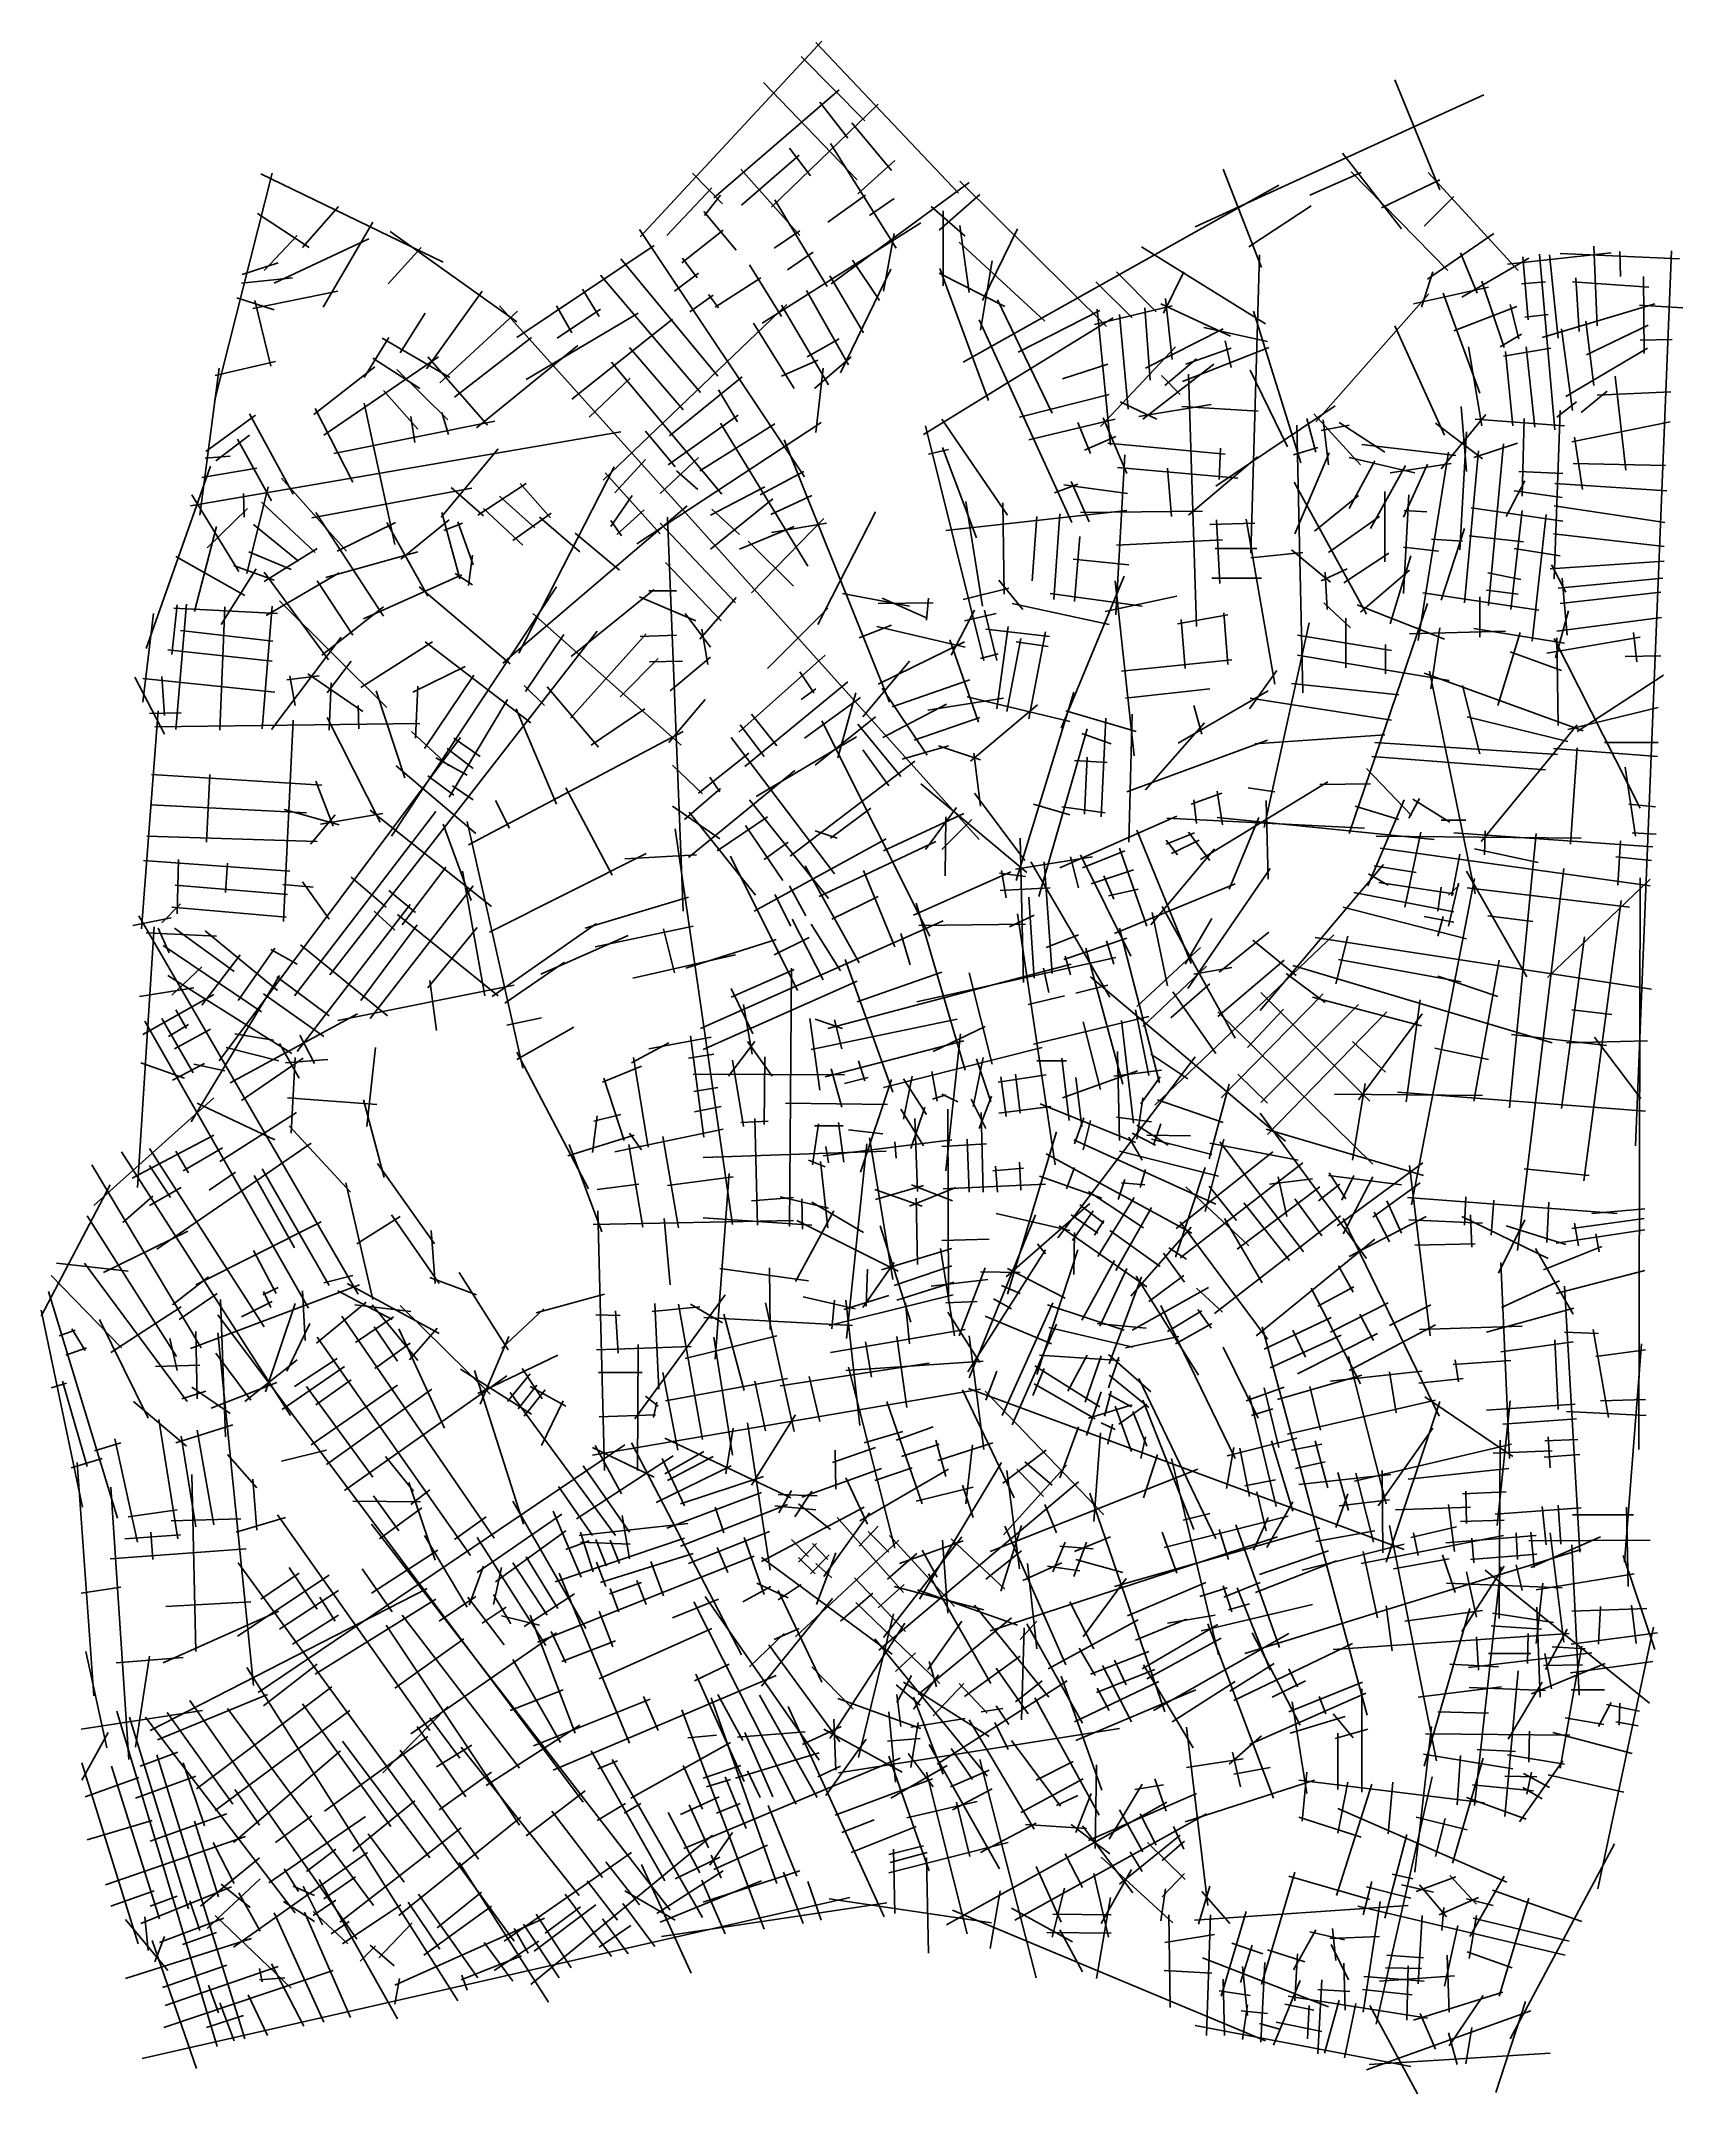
# Model space of a CAD drawing. Extents: x 0 to 2450, y -3273 to -211.
import ezdxf

# ---------------------------------------------------------------- set-up
doc = ezdxf.new("R2010")
doc.units = 0

msp = doc.modelspace()

# ---------------------------------------------------------------- linework, layer by layer
at = {"color": 7, "linetype": 'CONTINUOUS'}
for p, q in [((1165, -211), (894, -503)), ((1369, -438), (1156, -213)), ((1229, -330), (1134, -234)), ((1218, -418), (1078, -273)), ((2087, -433), (2020, -269)), ((1191, -284), (1004, -445)), ((1249, -305), (1090, -459)), ((1204, -356), (1162, -302)), ((2153, -291), (1722, -488)), ((1269, -404), (1210, -333)), ((1276, -520), (1178, -364)), ((1131, -381), (1045, -456)), ((1148, -412), (1117, -371)), ((1274, -389), (1219, -439)), ((2030, -491), (1942, -378)), ((259, -748), (345, -408)), ((600, -541), (328, -409)), ((1017, -454), (972, -408)), ((1132, -501), (1044, -402)), ((1385, -422), (1179, -573)), ((1590, -637), (1371, -420)), ((1847, -426), (1376, -690)), ((1821, -549), (1764, -402)), ((1970, -407), (1893, -441)), ((2099, -553), (1955, -406)), ((2087, -418), (2000, -460)), ((2204, -553), (2070, -407)), ((390, -519), (444, -458)), ((1001, -430), (934, -501)), ((1014, -441), (990, -471)), ((1173, -577), (1095, -448)), ((1230, -441), (1174, -481)), ((1273, -446), (1236, -471)), ((1379, -502), (1328, -458)), ((1401, -440), (1340, -493)), ((1895, -457), (1802, -518)), ((2108, -443), (2064, -487)), ((400, -519), (323, -468)), ((421, -608), (495, -481)), ((1037, -523), (989, -465)), ((1313, -482), (1076, -632)), ((1346, -576), (1346, -464)), ((1385, -586), (1371, -486)), ((333, -553), (382, -501)), ((489, -506), (348, -572)), ((518, -573), (567, -519)), ((710, -630), (521, -495)), ((915, -516), (710, -653)), ((1139, -861), (893, -492)), ((1018, -493), (956, -542)), ((1132, -494), (1094, -520)), ((1257, -584), (1273, -498)), ((1498, -629), (1370, -511)), ((1405, -598), (1457, -491)), ((1827, -633), (1642, -518)), ((2168, -498), (2069, -566)), ((2322, -636), (2317, -517)), ((354, -542), (300, -559)), ((1010, -711), (865, -536)), ((979, -564), (957, -535)), ((1105, -622), (1057, -545)), ((1152, -526), (1114, -552)), ((1193, -706), (1268, -551)), ((1251, -598), (1211, -538)), ((1414, -747), (1341, -550)), ((1402, -642), (1419, -539)), ((1805, -975), (1818, -530)), ((2143, -587), (2118, -527)), ((2220, -535), (2120, -593)), ((2343, -527), (2188, -544)), ((2219, -627), (2211, -533)), ((2259, -791), (2236, -529)), ((2264, -654), (2251, -530)), ((2445, -536), (2267, -528)), ((2357, -562), (2356, -525)), ((2379, -1859), (2433, -524)), ((375, -564), (299, -572)), ((833, -622), (808, -581)), ((984, -735), (835, -560)), ((981, -557), (945, -584)), ((1074, -564), (1006, -608)), ((1227, -646), (1177, -561)), ((1438, -607), (1340, -557)), ((1628, -624), (1574, -570)), ((1664, -615), (1605, -555)), ((1675, -617), (1705, -555)), ((2160, -578), (2048, -603)), ((2060, -608), (2077, -555)), ((2183, -668), (2150, -569)), ((2245, -570), (2209, -573)), ((2399, -578), (2285, -570)), ((2295, -644), (2290, -564)), ((2392, -677), (2391, -562)), ((348, -612), (292, -594)), ((443, -584), (316, -610)), ((343, -696), (319, -598)), ((658, -584), (575, -700)), ((1400, -1402), (684, -606)), ((792, -646), (769, -606)), ((835, -611), (770, -654)), ((1113, -604), (839, -866)), ((1003, -590), (968, -615)), ((1011, -609), (996, -589)), ((1175, -724), (1105, -605)), ((1205, -694), (1142, -583)), ((1509, -766), (1427, -597)), ((1688, -606), (1572, -634)), ((1596, -814), (1576, -611)), ((1655, -717), (1647, -609)), ((1775, -651), (1671, -603)), ((1688, -686), (1678, -595)), ((2071, -588), (1902, -779)), ((2147, -736), (2092, -587)), ((2202, -607), (2108, -643)), ((2205, -655), (2192, -604)), ((2408, -603), (2240, -653)), ((2450, -609), (2385, -605)), ((573, -617), (536, -676)), ((711, -614), (595, -721)), ((891, -617), (724, -716)), ((942, -626), (792, -745)), ((1124, -729), (1063, -632)), ((1600, -624), (1317, -798)), ((1538, -929), (1400, -627)), ((1580, -613), (1458, -675)), ((1622, -760), (1609, -619)), ((1764, -640), (1648, -699)), ((1830, -659), (1735, -638)), ((1880, -840), (1809, -614)), ((2094, -799), (2020, -636)), ((2249, -619), (2214, -623)), ((2285, -762), (2269, -640)), ((2317, -725), (2305, -629)), ((2398, -635), (2306, -679)), ((519, -653), (482, -713)), ((610, -713), (509, -654)), ((732, -653), (617, -742)), ((801, -665), (650, -788)), ((958, -761), (878, -668)), ((1191, -655), (1143, -682)), ((1581, -786), (1693, -667)), ((1832, -668), (1703, -719)), ((1776, -669), (1708, -693)), ((1776, -698), (1767, -658)), ((2150, -785), (2130, -667)), ((2209, -648), (2177, -667)), ((2253, -669), (2182, -681)), ((2229, -787), (2216, -667)), ((2397, -669), (2275, -741)), ((2434, -656), (2386, -657)), ((237, -918), (266, -699)), ((350, -689), (260, -710)), ((498, -697), (407, -768)), ((593, -682), (422, -799)), ((565, -729), (495, -684)), ((607, -776), (531, -701)), ((666, -784), (577, -682)), ((1016, -887), (851, -690)), ((1159, -687), (1105, -711)), ((1209, -682), (1154, -729)), ((1156, -795), (1167, -699)), ((1592, -693), (1524, -715)), ((1750, -693), (1644, -775)), ((1677, -725), (1724, -685)), ((1860, -816), (1804, -702)), ((2196, -785), (2185, -674)), ((562, -790), (511, -732)), ((879, -714), (818, -772)), ((1046, -712), (938, -800)), ((1039, -779), (1011, -731)), ((1700, -738), (1672, -710)), ((1724, -1084), (1712, -708)), ((2337, -733), (2298, -765)), ((2432, -734), (2322, -739)), ((2365, -851), (2349, -711)), ((465, -869), (409, -759)), ((528, -962), (482, -751)), ((608, -798), (598, -765)), ((1594, -738), (1460, -772)), ((1665, -775), (1610, -749)), ((1746, -753), (1638, -771)), ((1816, -763), (1702, -756)), ((1931, -755), (1753, -875)), ((2127, -853), (2119, -756)), ((2258, -1013), (2267, -762)), ((2291, -749), (2262, -772)), ((865, -794), (223, -904)), ((320, -769), (246, -823)), ((376, -887), (311, -767)), ((677, -778), (437, -826)), ((558, -810), (552, -771)), ((1164, -780), (889, -961)), ((946, -846), (902, -793)), ((1040, -769), (936, -843)), ((1095, -782), (983, -852)), ((1144, -994), (1014, -781)), ((1407, -1135), (1320, -785)), ((1442, -918), (1344, -775)), ((1603, -775), (1474, -806)), ((1566, -826), (1547, -780)), ((1620, -856), (1585, -773)), ((1883, -1183), (1874, -784)), ((1902, -824), (1889, -774)), ((1969, -843), (1899, -767)), ((1952, -784), (1910, -792)), ((1921, -843), (1913, -776)), ((2005, -824), (1937, -780)), ((2151, -834), (2081, -781)), ((2156, -768), (2089, -849)), ((2117, -970), (2127, -794)), ((2273, -785), (2140, -775)), ((2210, -890), (2213, -774)), ((2431, -779), (2284, -809)), ((311, -799), (261, -837)), ((344, -897), (293, -805)), ((682, -819), (597, -921)), ((1266, -1197), (1109, -806)), ((1354, -820), (1324, -827)), ((1396, -952), (1345, -817)), ((1604, -801), (1557, -821)), ((1767, -827), (1592, -811)), ((1758, -865), (1760, -818)), ((1905, -817), (1869, -828)), ((1871, -946), (1922, -825)), ((2111, -829), (1971, -813)), ((2055, -1105), (2100, -824)), ((2124, -1049), (2145, -822)), ((2203, -811), (2138, -832)), ((2160, -1053), (2182, -812)), ((2300, -880), (2288, -802)), ((157, -1117), (253, -845)), ((322, -848), (240, -862)), ((282, -830), (245, -833)), ((713, -1124), (855, -846)), ((924, -946), (842, -855)), ((856, -885), (902, -835)), ((981, -832), (924, -886)), ((980, -880), (948, -852)), ((1138, -853), (1073, -888)), ((1604, -1067), (1617, -828)), ((1786, -863), (1606, -847)), ((1687, -920), (1681, -848)), ((1815, -831), (1712, -918)), ((2050, -855), (1952, -832)), ((1952, -908), (1990, -837)), ((1984, -938), (2036, -844)), ((2104, -841), (2013, -855)), ((2033, -921), (2069, -842)), ((2271, -856), (2205, -853)), ((2424, -844), (2286, -841)), ((303, -921), (302, -886)), ((307, -1005), (339, -876)), ((456, -972), (359, -863)), ((643, -878), (404, -922)), ((660, -919), (612, -877)), ((724, -871), (652, -918)), ((760, -922), (715, -871)), ((1080, -876), (999, -918)), ((1547, -872), (1512, -885)), ((1621, -886), (1526, -873)), ((1564, -928), (1537, -868)), ((1978, -1066), (1870, -869)), ((2005, -988), (2005, -883)), ((2186, -920), (2214, -867)), ((2270, -892), (2198, -882)), ((2426, -882), (2259, -871)), ((295, -1002), (225, -888)), ((308, -908), (248, -967)), ((409, -974), (329, -899)), ((511, -1069), (410, -914)), ((625, -1013), (598, -914)), ((719, -963), (660, -908)), ((737, -937), (684, -890)), ((689, -1139), (964, -904)), ((761, -915), (704, -956)), ((850, -935), (882, -889)), ((859, -947), (900, -910)), ((1092, -894), (999, -969)), ((1042, -947), (1001, -909)), ((1150, -889), (1089, -917)), ((1159, -1081), (1245, -913)), ((1620, -911), (1350, -941)), ((1405, -1054), (1380, -898)), ((1437, -1036), (1435, -900)), ((1511, -1044), (1520, -916)), ((1733, -912), (1551, -914)), ((1900, -942), (1966, -889)), ((2033, -1035), (2041, -888)), ((2068, -913), (2034, -911)), ((2271, -927), (2134, -907)), ((2193, -1059), (2210, -911)), ((2225, -1106), (2246, -917)), ((2423, -929), (2258, -904)), ((229, -1062), (262, -935)), ((384, -987), (317, -932)), ((529, -929), (442, -972)), ((577, -1039), (516, -929)), ((609, -925), (537, -984)), ((629, -930), (601, -941)), ((645, -992), (622, -928)), ((804, -973), (744, -921)), ((863, -1000), (797, -945)), ((866, -949), (850, -926)), ((1036, -1049), (924, -930)), ((958, -1509), (935, -921)), ((1124, -935), (1042, -969)), ((1168, -923), (1060, -1034)), ((1172, -930), (1090, -944)), ((1479, -1016), (1486, -920)), ((1811, -930), (1744, -932)), ((1759, -1020), (1754, -925)), ((1841, -1170), (1798, -924)), ((1997, -920), (1921, -974)), ((2089, -1045), (2124, -938)), ((2212, -958), (2131, -949)), ((2422, -965), (2257, -946)), ((373, -999), (310, -973)), ((412, -968), (333, -1017)), ((562, -973), (425, -1011)), ((638, -1023), (644, -978)), ((1123, -1024), (1055, -957)), ((1542, -1047), (1550, -950)), ((1763, -955), (1605, -963)), ((1814, -968), (1752, -968)), ((1883, -974), (1805, -982)), ((1924, -1018), (1866, -970)), ((2011, -975), (1944, -1019)), ((2013, -1080), (2044, -979)), ((2085, -972), (2033, -966)), ((2121, -957), (2075, -954)), ((2267, -979), (2198, -968)), ((304, -1038), (201, -980)), ((269, -1081), (321, -998)), ((348, -1015), (287, -993)), ((429, -1134), (333, -1003)), ((445, -1004), (336, -1068)), ((628, -1007), (481, -1073)), ((644, -1022), (618, -1005)), ((1015, -1076), (932, -989)), ((1522, -1236), (1616, -1009)), ((1623, -992), (1540, -984)), ((1949, -998), (1910, -1016)), ((1919, -1059), (1916, -1003)), ((2042, -1000), (1969, -1063)), ((2208, -1014), (2159, -1004)), ((2422, -987), (2252, -998)), ((2275, -1033), (2254, -992)), ((465, -1097), (412, -1016)), ((769, -1025), (523, -1397)), ((700, -1140), (564, -1025)), ((915, -1029), (791, -1129)), ((977, -1076), (893, -1040)), ((948, -1031), (907, -1031)), ((983, -1103), (1037, -1041)), ((1296, -1054), (1196, -1035)), ((1444, -1027), (1376, -1044)), ((1465, -1059), (1429, -1015)), ((1643, -1054), (1506, -1035)), ((1695, -1039), (1588, -1062)), ((1631, -1277), (1603, -1016)), ((1821, -1012), (1747, -1012)), ((2235, -1060), (2062, -1034)), ((2147, -1100), (2147, -1040)), ((2204, -1036), (2157, -1030)), ((2420, -1012), (2264, -1027)), ((2417, -1033), (2267, -1050)), ((2277, -1097), (2270, -1012)), ((152, -1197), (168, -1065)), ((195, -1126), (203, -1052)), ((353, -1065), (198, -1057)), ((201, -1238), (217, -1051)), ((267, -1239), (274, -1055)), ((330, -1237), (345, -1054)), ((516, -1205), (356, -1046)), ((511, -1055), (419, -1127)), ((955, -1261), (734, -1065)), ((999, -1115), (961, -1065)), ((1174, -1057), (1084, -1147)), ((1331, -1049), (1249, -1050)), ((1322, -1072), (1255, -1042)), ((1321, -1075), (1324, -1042)), ((1393, -1060), (1358, -1127)), ((1425, -1065), (1378, -1076)), ((1426, -1135), (1408, -1060)), ((1594, -1081), (1449, -1050)), ((1771, -1067), (1696, -1080)), ((1771, -1141), (1765, -1064)), ((1954, -1086), (1914, -1049)), ((1952, -1393), (2069, -1050)), ((2094, -1103), (1964, -1052)), ((2260, -1131), (2279, -1061)), ((2418, -1071), (2262, -1091)), ((346, -1106), (208, -1090)), ((448, -1100), (344, -1238)), ((431, -1604), (830, -1091)), ((723, -1181), (780, -1096)), ((790, -1221), (903, -1095)), ((948, -1097), (894, -1099)), ((995, -1141), (986, -1088)), ((1269, -1082), (1221, -1101)), ((1379, -1115), (1247, -1084)), ((1505, -1099), (1410, -1088)), ((1426, -1207), (1443, -1084)), ((1441, -1211), (1462, -1102)), ((1474, -1222), (1499, -1092)), ((1707, -1147), (1701, -1074)), ((1825, -1384), (1892, -1079)), ((2015, -1120), (1875, -1097)), ((1947, -1146), (1947, -1072)), ((2185, -1091), (2042, -1095)), ((2074, -1177), (2087, -1086)), ((2273, -1109), (2138, -1087)), ((2174, -1202), (2207, -1093)), ((2386, -1100), (2247, -1124)), ((2386, -1355), (2258, -1102)), ((2264, -1232), (2262, -1101)), ((2381, -1137), (2376, -1093)), ((345, -1136), (189, -1119)), ((584, -1107), (477, -1175)), ((731, -1228), (573, -1107)), ((864, -1189), (921, -1132)), ((999, -1130), (939, -1180)), ((1170, -1127), (1041, -1242)), ((1378, -1107), (1249, -1170)), ((1399, -1227), (1356, -1104)), ((1428, -1125), (1402, -1132)), ((1503, -1114), (1455, -1107)), ((2101, -1165), (1875, -1127)), ((2006, -1155), (2006, -1111)), ((2269, -1150), (2192, -1122)), ((2417, -1128), (2364, -1129)), ((184, -1245), (140, -1160)), ((349, -1182), (152, -1162)), ((184, -1217), (180, -1159)), ((415, -1158), (367, -1164)), ((379, -1202), (371, -1158)), ((480, -1211), (398, -1155)), ((463, -1136), (427, -1183)), ((633, -1144), (555, -1182)), ((572, -1266), (646, -1157)), ((957, -1136), (908, -1137)), ((1153, -1183), (1132, -1152)), ((1226, -1219), (1296, -1136)), ((1777, -1134), (1612, -1151)), ((1803, -1207), (1844, -1150)), ((2301, -1240), (2064, -1154)), ((2140, -1483), (2072, -1151)), ((2421, -1157), (2292, -1241)), ((430, -1239), (433, -1168)), ((543, -1310), (500, -1180)), ((559, -1251), (562, -1173)), ((609, -1339), (696, -1193)), ((751, -1202), (721, -1172)), ((832, -1264), (755, -1174)), ((991, -1193), (937, -1257)), ((1204, -1167), (1050, -1293)), ((1156, -1177), (1134, -1193)), ((1223, -1190), (1139, -1251)), ((1189, -1280), (1216, -1183)), ((1322, -1276), (1255, -1176)), ((1386, -1164), (1270, -1204)), ((1436, -1191), (1323, -1209)), ((1535, -1226), (1382, -1189)), ((1455, -1463), (1541, -1182)), ((1744, -1177), (1618, -1191)), ((1831, -1180), (1697, -1258)), ((2015, -1224), (1804, -1191)), ((2026, -1186), (1866, -1169)), ((2147, -1274), (2121, -1172)), ((150, -1535), (175, -1210)), ((209, -1213), (162, -1214)), ((362, -1524), (376, -1224)), ((506, -1376), (427, -1220)), ((474, -1237), (473, -1202)), ((769, -1349), (709, -1207)), ((901, -1207), (821, -1261)), ((1098, -1262), (1060, -1215)), ((1245, -1219), (1155, -1291)), ((1351, -1200), (1256, -1250)), ((1401, -1220), (1303, -1254)), ((1487, -1201), (1387, -1285)), ((1634, -1241), (1529, -1210)), ((1582, -1368), (1589, -1221)), ((1623, -1406), (1628, -1215)), ((1732, -1245), (1720, -1202)), ((2278, -1256), (2128, -1219)), ((2413, -1205), (2278, -1238)), ((565, -1229), (170, -1234)), ((626, -1250), (266, -1732)), ((608, -1292), (553, -1241)), ((655, -1278), (616, -1251)), ((958, -1241), (638, -1410)), ((1184, -1453), (1030, -1250)), ((1079, -1278), (1043, -1231)), ((1217, -1249), (1067, -1338)), ((1326, -1546), (1165, -1225)), ((1283, -1308), (1219, -1230)), ((1489, -1487), (1561, -1237)), ((1597, -1259), (1553, -1244)), ((1620, -1331), (1830, -1254)), ((1648, -1328), (1736, -1228)), ((2005, -1246), (1811, -1259)), ((2149, -1405), (2292, -1231)), ((636, -1306), (589, -1280)), ((645, -1296), (606, -1266)), ((1056, -1273), (981, -1333)), ((1304, -1285), (1118, -1427)), ((1265, -1322), (1226, -1268)), ((1354, -1262), (1285, -1282)), ((1402, -1283), (1339, -1262)), ((1402, -1352), (1392, -1273)), ((1591, -1287), (1542, -1284)), ((1557, -1364), (1561, -1279)), ((2245, -1298), (1986, -1278)), ((2263, -1275), (1990, -1257)), ((2412, -1278), (2257, -1266)), ((2282, -1409), (2292, -1265)), ((2413, -1257), (2333, -1257)), ((419, -1321), (165, -1305)), ((247, -1406), (252, -1305)), ((436, -1382), (410, -1315)), ((649, -1393), (530, -1292)), ((616, -1336), (577, -1307)), ((987, -1334), (942, -1291)), ((1125, -1299), (966, -1429)), ((1013, -1331), (998, -1309)), ((1920, -1316), (1730, -1432)), ((2045, -1366), (1978, -1296)), ((2379, -1397), (2364, -1294)), ((645, -1343), (614, -1322)), ((699, -1385), (678, -1344)), ((852, -1455), (783, -1325)), ((1014, -1326), (960, -1372)), ((1175, -1490), (1057, -1343)), ((1471, -1451), (1313, -1319)), ((1468, -1433), (1393, -1333)), ((1762, -1333), (1716, -1349)), ((1724, -1378), (1720, -1343)), ((1763, -1380), (1755, -1330)), ((1841, -1331), (1801, -1325)), ((1831, -1461), (1828, -1344)), ((1984, -1319), (1908, -1320)), ((1980, -1471), (2034, -1343)), ((2041, -1370), (2057, -1341)), ((2102, -1376), (2047, -1342)), ((396, -1362), (164, -1350)), ((445, -1380), (363, -1357)), ((378, -1635), (589, -1360)), ((439, -1365), (402, -1409)), ((510, -1363), (417, -1379)), ((672, -1502), (491, -1358)), ((719, -1743), (636, -1375)), ((1013, -1401), (942, -1352)), ((1066, -1485), (967, -1361)), ((1084, -1368), (1009, -1419)), ((1238, -1355), (1178, -1400)), ((1377, -1363), (1257, -1419)), ((1366, -1354), (1320, -1417)), ((1389, -1372), (1344, -1417)), ((1349, -1456), (1350, -1368)), ((1535, -1365), (1481, -1349)), ((1695, -1367), (1520, -1444)), ((1588, -1362), (1523, -1353)), ((1975, -1385), (1680, -1370)), ((2079, -1402), (1755, -1369)), ((1773, -1476), (1817, -1369)), ((2026, -1372), (1961, -1352)), ((2126, -1373), (2089, -1373)), ((2409, -1353), (2369, -1349)), ((412, -1405), (158, -1397)), ((642, -1493), (600, -1379)), ((1032, -1976), (946, -1386)), ((1107, -1463), (1051, -1381)), ((1261, -1401), (1064, -1509)), ((1115, -1406), (1079, -1432)), ((1188, -1400), (1155, -1389)), ((1335, -1405), (1161, -1487)), ((1466, -1615), (1461, -1400)), ((1716, -1587), (1635, -1388)), ((1721, -1392), (1679, -1409)), ((1696, -1425), (1679, -1403)), ((1728, -1403), (1687, -1423)), ((1744, -1433), (1712, -1391)), ((2298, -1400), (1992, -1397)), ((2035, -1503), (2059, -1391)), ((2405, -1413), (2108, -1392)), ((2154, -1425), (2155, -1389)), ((2191, -1802), (2231, -1393)), ((2353, -1470), (2357, -1404)), ((2410, -1394), (2374, -1392)), ((371, -1449), (153, -1433)), ((203, -1513), (205, -1432)), ((275, -1481), (278, -1437)), ((903, -1423), (669, -1540)), ((978, -1425), (871, -1431)), ((1129, -1627), (1029, -1427)), ((1569, -1428), (1454, -1446)), ((1595, -1637), (1477, -1435)), ((1509, -1602), (1497, -1435)), ((1548, -1474), (1536, -1428)), ((1626, -1576), (1551, -1425)), ((1617, -1419), (1554, -1444)), ((1650, -1531), (1609, -1415)), ((1751, -1416), (1656, -1529)), ((1819, -1657), (2003, -1439)), ((2401, -1471), (1998, -1415)), ((2105, -1486), (2117, -1424)), ((2234, -1436), (2139, -1416)), ((2403, -1433), (2350, -1428)), ((406, -1473), (361, -1469)), ((430, -1521), (390, -1465)), ((515, -1503), (463, -1458)), ((539, -1529), (604, -1443)), ((662, -1635), (629, -1449)), ((1221, -1586), (1140, -1441)), ((1274, -1562), (1227, -1448)), ((1447, -1450), (1302, -1515)), ((1469, -1457), (1430, -1452)), ((1440, -1489), (1433, -1448)), ((1630, -1447), (1567, -1468)), ((1601, -1491), (1586, -1456)), ((1782, -1468), (1602, -1542)), ((1711, -1624), (1834, -1445)), ((2010, -1470), (1981, -1453)), ((2052, -1451), (1989, -1441)), ((1996, -1466), (2108, -1483)), ((2045, -1947), (2139, -1460)), ((2100, -1531), (2115, -1467)), ((2217, -1607), (2127, -1449)), ((2203, -2015), (2272, -1445)), ((2401, -1461), (2248, -1608)), ((2384, -2312), (2386, -1459)), ((180, -1526), (208, -1498)), ((368, -1484), (200, -1470)), ((382, -1718), (551, -1499)), ((491, -1669), (645, -1471)), ((559, -1511), (519, -1478)), ((966, -1488), (812, -1534)), ((1119, -1531), (1095, -1484)), ((1141, -1516), (1117, -1471)), ((1249, -1487), (1180, -1521)), ((1379, -1746), (1306, -1497)), ((1506, -1474), (1431, -1478)), ((1482, -1609), (1474, -1488)), ((1637, -1476), (1593, -1486)), ((2108, -1510), (1959, -1481)), ((2084, -1509), (2089, -1473)), ((2116, -1470), (2100, -1485)), ((2370, -1503), (2128, -1474)), ((2302, -1911), (2358, -1493)), ((194, -1519), (137, -1530)), ((473, -2080), (146, -1516)), ((366, -1518), (195, -1503)), ((477, -1642), (561, -1529)), ((528, -1537), (497, -1509)), ((682, -1635), (532, -1514)), ((829, -1527), (673, -1636)), ((973, -1531), (827, -1562)), ((1346, -1523), (984, -1684)), ((1167, -1611), (1121, -1521)), ((1193, -1598), (1149, -1528)), ((1469, -1528), (1310, -1530)), ((1482, -1515), (1445, -1532)), ((1513, -1887), (1457, -1513)), ((1681, -1620), (1658, -1511)), ((1782, -1698), (1673, -1502)), ((1747, -1520), (1707, -1588)), ((2127, -1550), (1943, -1503)), ((2108, -1525), (2064, -1517)), ((2084, -1546), (2092, -1517)), ((2226, -1524), (2159, -1516)), ((144, -1921), (169, -1532)), ((262, -1546), (157, -1541)), ((191, -1571), (175, -1534)), ((329, -1659), (182, -1560)), ((288, -1599), (199, -1534)), ((353, -1627), (245, -1538)), ((517, -1665), (387, -1559)), ((577, -1623), (651, -1533)), ((876, -1545), (746, -1603)), ((945, -1601), (929, -1535)), ((1097, -1551), (962, -1594)), ((1146, -1548), (1094, -1574)), ((1297, -1589), (1283, -1542)), ((1548, -1544), (1500, -1563)), ((1620, -1549), (1526, -1581)), ((1601, -1588), (1590, -1553)), ((1669, -1765), (1609, -1534)), ((1929, -1544), (1662, -1798)), ((1832, -1540), (1758, -1600)), ((1873, -1605), (1808, -1552)), ((2403, -1625), (1901, -1548)), ((1932, -1617), (1950, -1546)), ((2269, -1803), (2303, -1547)), ((195, -1634), (240, -1592)), ((240, -1649), (297, -1574)), ((294, -1642), (349, -1564)), ((382, -1588), (343, -1566)), ((781, -1585), (692, -1646)), ((1036, -1574), (883, -1609)), ((1174, -1684), (1537, -1588)), ((1271, -1779), (1200, -1581)), ((1604, -1578), (1307, -1644)), ((1536, -1604), (1528, -1576)), ((1614, -1767), (1559, -1564)), ((1730, -1563), (1635, -1651)), ((1739, -1591), (1644, -1681)), ((1855, -1582), (1756, -1666)), ((2255, -1705), (1868, -1590)), ((2119, -1614), (1936, -1581)), ((2138, -1792), (2176, -1582)), ((374, -1721), (189, -1605)), ((356, -1605), (224, -1823)), ((430, -1665), (352, -1607)), ((706, -1619), (443, -1672)), ((590, -1687), (580, -1612)), ((1218, -1613), (988, -1715)), ((1124, -1596), (1030, -1637)), ((1117, -1979), (1120, -1594)), ((1344, -1600), (1218, -1644)), ((1419, -1737), (1385, -1601)), ((1504, -1630), (1496, -1594)), ((1592, -1619), (1544, -1631)), ((1566, -1607), (1857, -1852)), ((1744, -1617), (1686, -1668)), ((1777, -1593), (1720, -1603)), ((1916, -1645), (1858, -1602)), ((2174, -1636), (2084, -1606)), ((228, -1623), (147, -1636)), ((258, -1633), (152, -1693)), ((422, -1696), (332, -1632)), ((1062, -1692), (1030, -1624)), ((1061, -1722), (1048, -1648)), ((1527, -1635), (1473, -1648)), ((1753, -1721), (1689, -1629)), ((1913, -1632), (1761, -1787)), ((1983, -1792), (1820, -1630)), ((1966, -1648), (1820, -1794)), ((2060, -1680), (1897, -1637)), ((2037, -1793), (2058, -1641)), ((399, -2101), (155, -1673)), ((227, -1750), (180, -1669)), ((220, -1678), (190, -1696)), ((217, -1684), (201, -1656)), ((472, -1662), (282, -1765)), ((747, -1668), (695, -1679)), ((795, -1682), (710, -1730)), ((1162, -1776), (1147, -1669)), ((1367, -1670), (1149, -1715)), ((1196, -1684), (1155, -1670)), ((1195, -1714), (1184, -1671)), ((1409, -1681), (1331, -1718)), ((1653, -1666), (1481, -1707)), ((1581, -1775), (1555, -1674)), ((1630, -1825), (1612, -1672)), ((1653, -1754), (1633, -1656)), ((1987, -1886), (1756, -1659)), ((1854, -1655), (1800, -1712)), ((2008, -1659), (1830, -1842)), ((2061, -1662), (1966, -1790)), ((2344, -1663), (2284, -1656)), ((253, -1685), (199, -1714)), ((355, -1732), (276, -1712)), ((347, -1701), (289, -1692)), ((385, -1758), (356, -1706)), ((408, -1736), (386, -1694)), ((486, -1830), (499, -1712)), ((937, -1705), (881, -1735)), ((1000, -1697), (907, -1714)), ((989, -1846), (969, -1695)), ((1026, -1755), (1065, -1703)), ((1091, -1755), (1054, -1703)), ((1377, -1702), (1170, -1756)), ((1257, -1772), (1494, -1712)), ((1350, -1896), (1372, -1692)), ((2006, -1749), (1957, -1703)), ((2160, -1730), (2080, -1713)), ((2336, -1709), (2194, -1693)), ((2397, -1702), (2276, -1705)), ((2387, -1788), (2318, -1697)), ((214, -1758), (149, -1735)), ((244, -1736), (196, -1761)), ((274, -1747), (228, -1737)), ((391, -1728), (299, -1791)), ((428, -1730), (365, -1735)), ((373, -1840), (379, -1727)), ((817, -1923), (710, -1719)), ((896, -1740), (838, -1764)), ((906, -1861), (884, -1727)), ((1004, -1722), (966, -1728)), ((1048, -1830), (1032, -1731)), ((1079, -1827), (1080, -1726)), ((1195, -1801), (1179, -1744)), ((1229, -1762), (1220, -1732)), ((1391, -1800), (1406, -1727)), ((1417, -1793), (1396, -1729)), ((1530, -1732), (1486, -1732)), ((1517, -1996), (1722, -1726)), ((1534, -1821), (1523, -1728)), ((1609, -1851), (1606, -1718)), ((1711, -1759), (1656, -1722)), ((870, -1851), (840, -1758)), ((1199, -1753), (973, -1752)), ((1010, -1772), (974, -1778)), ((1234, -1757), (1199, -1766)), ((1223, -1898), (1269, -1760)), ((1287, -1819), (1300, -1755)), ((1321, -1812), (1287, -1759)), ((1337, -1792), (1329, -1748)), ((1500, -1753), (1428, -1764)), ((1440, -1815), (1432, -1756)), ((1461, -1810), (1454, -1752)), ((1636, -1747), (1524, -1787)), ((1553, -1830), (1544, -1757)), ((1672, -1746), (1601, -1755)), ((1641, -1796), (1670, -1756)), ((1743, -1878), (1773, -1767)), ((1830, -1795), (1786, -1752)), ((1957, -1880), (1976, -1766)), ((258, -1787), (79, -1948)), ((349, -1850), (233, -1795)), ((501, -1797), (368, -1787)), ((512, -1906), (481, -1790)), ((1015, -1800), (975, -1808)), ((1263, -1797), (1111, -1795)), ((1317, -1859), (1283, -1804)), ((1298, -1863), (1319, -1801)), ((1350, -1783), (1330, -1789)), ((1368, -1793), (1344, -1782)), ((1353, -1804), (1354, -2090)), ((1410, -1833), (1388, -1789)), ((1400, -1833), (1418, -1785)), ((1507, -1800), (1429, -1810)), ((1633, -1854), (1491, -1796)), ((1635, -1849), (1644, -1787)), ((1764, -1824), (1666, -1790)), ((2151, -1784), (1930, -1782)), ((2394, -1807), (2024, -1779)), ((381, -1809), (267, -1882)), ((462, -1928), (370, -1829)), ((823, -1869), (830, -1814)), ((865, -1812), (825, -1822)), ((1018, -1834), (856, -1868)), ((1085, -1822), (1044, -1824)), ((1069, -1977), (1065, -1818)), ((1151, -1887), (1160, -1826)), ((1197, -1829), (1154, -1829)), ((1198, -1883), (1190, -1824)), ((1256, -1841), (1205, -1835)), ((1308, -1927), (1304, -1818)), ((1406, -1928), (1403, -1809)), ((1542, -1856), (1556, -1817)), ((1555, -1865), (1566, -1821)), ((1657, -1823), (1605, -1816)), ((1682, -1858), (1635, -1828)), ((1660, -1858), (1671, -1826)), ((1978, -2027), (1819, -1810)), ((2063, -1903), (1828, -1834)), ((258, -1843), (136, -1907)), ((333, -2129), (162, -1863)), ((403, -1855), (173, -2013)), ((220, -1899), (201, -1867)), ((271, -1862), (212, -1896)), ((885, -1843), (786, -1874)), ((837, -1987), (788, -1857)), ((898, -1980), (877, -1857)), ((896, -1865), (878, -1840)), ((951, -1981), (928, -1845)), ((1261, -1867), (988, -1876)), ((1359, -1850), (1167, -1874)), ((1175, -1884), (1171, -1860)), ((1232, -1856), (1202, -2146)), ((1271, -2058), (1236, -1847)), ((1276, -1877), (1274, -1853)), ((1411, -1856), (1344, -1860)), ((1385, -1928), (1382, -1849)), ((1442, -2080), (1515, -1838)), ((1753, -1946), (1541, -1850)), ((1757, -1904), (1609, -1867)), ((1643, -1880), (1623, -1846)), ((1663, -1858), (1628, -1840)), ((1715, -1844), (1650, -1843)), ((1747, -1872), (1657, -1849)), ((1737, -1957), (1765, -1849)), ((1744, -1855), (1876, -1880)), ((1884, -2017), (1759, -1853)), ((239, -2160), (76, -1887)), ((372, -2261), (120, -1868)), ((193, -1936), (162, -1888)), ((290, -1898), (251, -1925)), ((430, -2067), (330, -1893)), ((587, -2005), (502, -1885)), ((1170, -1890), (1145, -1880)), ((1174, -1981), (1163, -1882)), ((1466, -1892), (1420, -1896)), ((1427, -1928), (1424, -1889)), ((1462, -1925), (1460, -1883)), ((1717, -1989), (1500, -1871)), ((1530, -1923), (1542, -1891)), ((1640, -1921), (1648, -1894)), ((1693, -2025), (1737, -1891)), ((1694, -1982), (1838, -1868)), ((1883, -1884), (1700, -2026)), ((2062, -1884), (1934, -1978)), ((2073, -2142), (2042, -1888)), ((2310, -1903), (2213, -1893)), ((0, -2113), (103, -1917)), ((209, -1921), (162, -1948)), ((378, -2011), (318, -1903)), ((495, -2088), (455, -1914)), ((892, -1916), (830, -1924)), ((1033, -1905), (935, -1918)), ((1006, -2177), (1027, -1900)), ((1315, -1949), (1244, -1924)), ((1317, -1918), (1245, -1939)), ((1365, -1921), (1296, -1949)), ((1360, -1941), (1299, -1917)), ((1499, -1916), (1346, -1923)), ((1583, -1937), (1490, -1904)), ((1645, -1981), (1563, -1927)), ((1607, -1939), (1617, -1909)), ((1647, -1917), (1612, -1914)), ((1802, -2008), (1708, -1920)), ((1784, -1970), (1743, -1919)), ((1908, -1920), (1785, -2013)), ((1897, -1908), (1833, -1916)), ((1859, -1964), (1846, -1905)), ((1938, -1916), (1906, -1941)), ((2030, -1917), (1921, -1903)), ((1947, -1938), (1922, -1899)), ((1941, -1940), (1959, -1903)), ((1943, -1990), (1987, -1905)), ((2058, -1914), (1987, -1965)), ((167, -1934), (122, -1973)), ((841, -2343), (831, -1956)), ((1123, -1936), (1060, -1941)), ((1175, -1952), (1103, -1935)), ((1183, -1956), (1126, -2061)), ((1136, -1983), (1135, -1938)), ((1227, -1988), (1150, -1943)), ((1308, -2036), (1306, -1937)), ((1440, -2054), (1565, -1945)), ((1539, -2000), (1570, -1956)), ((1586, -1974), (1550, -1947)), ((1577, -2024), (1631, -1936)), ((1604, -2045), (1657, -1951)), ((1863, -2030), (1795, -1944)), ((1911, -1993), (1871, -1938)), ((2012, -2002), (1989, -1958)), ((2030, -1989), (2008, -1941)), ((2352, -1960), (2039, -1936)), ((2124, -1977), (2126, -1935)), ((2164, -1992), (2168, -1940)), ((2247, -2003), (2250, -1943)), ((2393, -1953), (2314, -1960)), ((202, -2173), (69, -1963)), ((219, -1986), (93, -2048)), ((418, -1972), (231, -2066)), ((536, -1964), (471, -2005)), ((594, -2064), (523, -1962)), ((588, -2064), (582, -1985)), ((1123, -1970), (824, -1976)), ((939, -2066), (930, -1967)), ((1150, -1977), (988, -1966)), ((1279, -2046), (1128, -1970)), ((1298, -2122), (1252, -1978)), ((1385, -2205), (1484, -1962)), ((1535, -1985), (1425, -1960)), ((1650, -2069), (1519, -1978)), ((1577, -1989), (1537, -1962)), ((1541, -2051), (1542, -1988)), ((1572, -1992), (1586, -1970)), ((1670, -2039), (1595, -1985)), ((1626, -2083), (1716, -1980)), ((1830, -2147), (1700, -1972)), ((1939, -1963), (1751, -2109)), ((1822, -2063), (1766, -1967)), ((2086, -2262), (1943, -1967)), ((2067, -1964), (1952, -2024)), ((2151, -1974), (2041, -1969)), ((2249, -2027), (2120, -1964)), ((2135, -2010), (2133, -1962)), ((2175, -2049), (2214, -1969)), ((2275, -2006), (2186, -1978)), ((2393, -1984), (2261, -2004)), ((2392, -1967), (2284, -1982)), ((2294, -2008), (2288, -1974)), ((2325, -2017), (2320, -1990)), ((351, -2079), (317, -2015)), ((1359, -2012), (1254, -2044)), ((1363, -2142), (1342, -2012)), ((1415, -1998), (1344, -2000)), ((1383, -2196), (1499, -2014)), ((1486, -2200), (1547, -2014)), ((1499, -2020), (1487, -2005)), ((1706, -2062), (1675, -2019)), ((1709, -2028), (1683, -2011)), ((1990, -1998), (1813, -2142)), ((2140, -2005), (2050, -2007)), ((2286, -2110), (2230, -2012)), ((2329, -2009), (2242, -2044)), ((130, -2046), (23, -2034)), ((218, -2240), (65, -2034)), ((697, -2163), (624, -2048)), ((1145, -2060), (1013, -2042)), ((1088, -2133), (1087, -2041)), ((1226, -2100), (1273, -2033)), ((1231, -2098), (1233, -2043)), ((1359, -2038), (1273, -2067)), ((1370, -2142), (1409, -2041)), ((1461, -2048), (1402, -2047)), ((1528, -2086), (1442, -2042)), ((1553, -2119), (1602, -2030)), ((1580, -2128), (1620, -2042)), ((1958, -2077), (1936, -2038)), ((2191, -2325), (2178, -2033)), ((2393, -2045), (2261, -2079)), ((114, -2414), (11, -2076)), ((120, -2160), (15, -2052)), ((250, -2054), (196, -2096)), ((263, -2079), (206, -2118)), ((475, -2066), (223, -2161)), ((354, -2070), (331, -2081)), ((343, -2100), (332, -2076)), ((394, -2149), (390, -2075)), ((465, -2052), (422, -2063)), ((524, -2118), (443, -2075)), ((594, -2139), (457, -2064)), ((650, -2081), (580, -2055)), ((841, -2080), (739, -2108)), ((886, -2266), (1021, -2081)), ((1361, -2081), (1176, -2127)), ((1265, -2082), (1198, -2103)), ((1362, -2062), (1277, -2089)), ((1413, -2058), (1328, -2068)), ((1461, -2079), (1433, -2067)), ((1594, -2184), (1642, -2054)), ((1742, -2070), (1628, -2134)), ((1727, -2201), (1634, -2053)), ((1705, -2052), (1653, -2091)), ((1763, -2107), (1724, -2071)), ((1969, -2214), (1895, -2071)), ((1959, -2069), (1905, -2098)), ((2266, -2060), (2179, -2100)), ((2296, -2465), (2273, -2068)), ((62, -2398), (0, -2104)), ((209, -2099), (104, -2167)), ((809, -2838), (264, -2111)), ((275, -2293), (268, -2088)), ((345, -2091), (299, -2114)), ((335, -2226), (379, -2094)), ((485, -2092), (411, -2153)), ((552, -2106), (468, -2096)), ((562, -2179), (494, -2096)), ((670, -2229), (536, -2097)), ((750, -2102), (687, -2161)), ((864, -2112), (828, -2111)), ((861, -2168), (857, -2105)), ((983, -2099), (912, -2106)), ((922, -2222), (916, -2094)), ((987, -2297), (951, -2095)), ((1017, -2123), (969, -2095)), ((1049, -2224), (1019, -2110)), ((1124, -2285), (1081, -2093)), ((1215, -2102), (1137, -2084)), ((1180, -2132), (1184, -2089)), ((1222, -2276), (1201, -2089)), ((1296, -2154), (1290, -2093)), ((1397, -2091), (1350, -2093)), ((1401, -2182), (1353, -2107)), ((1448, -2102), (1421, -2087)), ((1434, -2261), (1510, -2093)), ((1616, -2134), (1502, -2096)), ((1782, -2325), (1671, -2097)), ((1732, -2105), (1681, -2136)), ((1746, -2131), (1726, -2103)), ((2010, -2093), (1924, -2137)), ((1988, -2149), (1968, -2110)), ((2074, -2096), (2012, -2127)), ((2287, -2101), (2157, -2137)), ((51, -2134), (27, -2142)), ((66, -2164), (46, -2132)), ((160, -2265), (87, -2118)), ((233, -2236), (231, -2136)), ((317, -2664), (264, -2138)), ((401, -2124), (367, -2195)), ((676, -2444), (449, -2113)), ((526, -2114), (469, -2152)), ((532, -2180), (497, -2129)), ((602, -2280), (534, -2132)), ((591, -2131), (550, -2178)), ((655, -2244), (698, -2143)), ((1098, -2142), (961, -2176)), ((1211, -2127), (989, -2115)), ((1379, -2133), (1178, -2167)), ((1292, -2249), (1277, -2143)), ((1407, -2312), (1385, -2142)), ((1508, -2154), (1409, -2113)), ((1449, -2275), (1515, -2125)), ((1629, -2159), (1504, -2130)), ((1649, -2131), (1576, -2124)), ((1698, -2143), (1618, -2160)), ((1747, -2124), (1693, -2154)), ((1979, -2708), (1822, -2129)), ((1925, -2115), (1825, -2162)), ((1940, -2141), (1834, -2190)), ((1887, -2174), (1868, -2134)), ((1994, -2139), (1875, -2199)), ((2081, -2126), (1952, -2194)), ((2210, -2128), (2057, -2133)), ((2324, -2139), (2273, -2137)), ((2339, -2264), (2316, -2133)), ((68, -2160), (37, -2171)), ((203, -2194), (192, -2146)), ((313, -2238), (261, -2168)), ((641, -2470), (412, -2144)), ((551, -2153), (498, -2191)), ((771, -2171), (652, -2228)), ((970, -2158), (829, -2163)), ((890, -2343), (891, -2155)), ((1032, -2320), (1004, -2144)), ((1239, -2204), (1230, -2151)), ((1609, -2179), (1490, -2171)), ((1532, -2225), (1561, -2171)), ((1558, -2241), (1582, -2172)), ((1656, -2226), (1593, -2170)), ((1593, -2220), (1608, -2174)), ((1816, -2265), (1764, -2159)), ((2007, -2393), (1951, -2173)), ((2286, -2151), (2178, -2166)), ((2264, -2252), (2259, -2148)), ((2394, -2163), (2320, -2173)), ((2363, -2480), (2388, -2154)), ((237, -2186), (171, -2188)), ((382, -2178), (304, -2240)), ((453, -2188), (360, -2252)), ((442, -2176), (378, -2218)), ((695, -2202), (453, -2373)), ((732, -2259), (626, -2192)), ((720, -2423), (647, -2194)), ((730, -2199), (696, -2240)), ((748, -2236), (718, -2191)), ((897, -2197), (832, -2197)), ((950, -2313), (928, -2197)), ((1325, -2183), (1103, -2217)), ((1162, -2270), (1146, -2203)), ((1406, -2180), (1201, -2194)), ((1274, -2459), (1205, -2189)), ((1410, -2238), (1426, -2195)), ((1480, -2231), (1497, -2191)), ((1580, -2248), (1483, -2187)), ((1653, -2249), (1594, -2201)), ((1971, -2201), (1845, -2237)), ((2061, -2195), (1924, -2210)), ((2022, -2257), (2012, -2196)), ((2193, -2179), (2107, -2185)), ((2115, -2211), (2110, -2178)), ((38, -2213), (15, -2220)), ((69, -2337), (32, -2210)), ((246, -2225), (210, -2236)), ((282, -2258), (225, -2219)), ((352, -2212), (254, -2250)), ((495, -2353), (396, -2218)), ((532, -2216), (403, -2305)), ((463, -2208), (410, -2245)), ((583, -2222), (426, -2334)), ((857, -2440), (700, -2227)), ((740, -2216), (712, -2251)), ((752, -2223), (721, -2262)), ((783, -2247), (730, -2218)), ((823, -2320), (1402, -2222)), ((921, -2247), (902, -2232)), ((1114, -2206), (932, -2239)), ((1081, -2284), (1065, -2210)), ((1452, -2384), (1375, -2223)), ((1384, -2221), (2034, -2461)), ((1586, -2409), (1409, -2225)), ((1573, -2266), (1482, -2214)), ((1560, -2291), (1582, -2226)), ((1587, -2262), (1597, -2225)), ((1627, -2248), (1593, -2229)), ((1753, -2445), (1638, -2206)), ((1855, -2219), (1798, -2239)), ((1843, -2397), (1803, -2231)), ((1847, -2309), (1825, -2220)), ((1909, -2283), (1893, -2218)), ((2122, -2206), (2056, -2213)), ((2196, -2322), (2065, -2233)), ((217, -2307), (138, -2240)), ((747, -2306), (779, -2239)), ((917, -2260), (833, -2263)), ((914, -2264), (919, -2241)), ((1126, -2260), (1060, -2365)), ((1315, -2393), (1262, -2240)), ((1628, -2245), (1563, -2265)), ((1627, -2315), (1603, -2247)), ((1650, -2244), (1608, -2274)), ((1650, -2307), (1629, -2255)), ((1720, -2431), (1644, -2238)), ((1838, -2251), (1806, -2261)), ((2081, -2238), (1860, -2289)), ((2007, -2480), (2087, -2240)), ((2289, -2244), (2157, -2253)), ((2173, -2425), (2192, -2239)), ((2395, -2261), (2276, -2255)), ((2394, -2237), (2327, -2239)), ((144, -2450), (110, -2296)), ((204, -2445), (176, -2267)), ((286, -2275), (201, -2302)), ((231, -2427), (209, -2292)), ((258, -2424), (233, -2283)), ((1119, -2384), (931, -2295)), ((1022, -2348), (1033, -2280)), ((1088, -2492), (1054, -2272)), ((1286, -2285), (1228, -2302)), ((1331, -2278), (1276, -2298)), ((1520, -2354), (1548, -2278)), ((1571, -2419), (1581, -2287)), ((1603, -2282), (1582, -2272)), ((1592, -2304), (1599, -2274)), ((1641, -2325), (1648, -2293)), ((1874, -2295), (1770, -2321)), ((1995, -2396), (2077, -2280)), ((2291, -2266), (2181, -2274)), ((2252, -2339), (2249, -2293)), ((91, -2325), (45, -2339)), ((119, -2302), (80, -2314)), ((322, -2369), (278, -2319)), ((871, -2305), (324, -2674)), ((426, -2313), (359, -2329)), ((556, -2374), (514, -2322)), ((943, -2321), (799, -2415)), ((915, -2353), (823, -2309)), ((866, -2378), (827, -2306)), ((1045, -2618), (881, -2302)), ((960, -2396), (927, -2325)), ((989, -2315), (931, -2348)), ((1003, -2322), (935, -2358)), ((1245, -2309), (1181, -2331)), ((1186, -2371), (1185, -2313)), ((1340, -2304), (1284, -2322)), ((1350, -2352), (1335, -2298)), ((1420, -2302), (1338, -2328)), ((1380, -2393), (1390, -2305)), ((1500, -2313), (1435, -2362)), ((1645, -2384), (1666, -2319)), ((1757, -2618), (1687, -2325)), ((1769, -2370), (1780, -2309)), ((1803, -2382), (1789, -2310)), ((1868, -2404), (1836, -2299)), ((1911, -2304), (1866, -2313)), ((1920, -2369), (1901, -2299)), ((2194, -2304), (1960, -2359)), ((2255, -2314), (2167, -2317)), ((2176, -2564), (2177, -2298)), ((2296, -2319), (2243, -2323)), ((2293, -2297), (2244, -2299)), ((79, -2679), (54, -2331)), ((231, -2613), (225, -2349)), ((322, -2432), (316, -2356)), ((878, -2435), (809, -2336)), ((1030, -2336), (918, -2391)), ((1078, -2352), (954, -2393)), ((1254, -2340), (1135, -2383)), ((1233, -2423), (1201, -2354)), ((1354, -2341), (1222, -2418)), ((1300, -2339), (1244, -2358)), ((1311, -2535), (1433, -2331)), ((1726, -2341), (1416, -2464)), ((1436, -2439), (1530, -2335)), ((1460, -2490), (1441, -2343)), ((1496, -2382), (1456, -2341)), ((1509, -2365), (1468, -2330)), ((1842, -2357), (1796, -2366)), ((1916, -2330), (1872, -2340)), ((2014, -2349), (1877, -2364)), ((1951, -2403), (1935, -2346)), ((1988, -2450), (1962, -2347)), ((2002, -2466), (2001, -2343)), ((2190, -2340), (2040, -2356)), ((131, -2774), (104, -2368)), ((534, -2433), (496, -2381)), ((588, -2477), (549, -2361)), ((580, -2372), (552, -2394)), ((823, -2440), (772, -2367)), ((1075, -2376), (934, -2429)), ((1158, -2381), (1100, -2379)), ((1101, -2406), (1120, -2373)), ((1125, -2412), (1150, -2374)), ((1250, -2611), (1548, -2360)), ((1391, -2368), (1306, -2389)), ((1391, -2413), (1375, -2365)), ((1677, -2703), (1565, -2377)), ((1828, -2433), (1814, -2375)), ((1932, -2428), (1950, -2378)), ((2012, -2387), (1937, -2396)), ((2186, -2375), (2121, -2378)), ((2127, -2422), (2126, -2374)), ((203, -2402), (130, -2412)), ((298, -2415), (194, -2418)), ((365, -2413), (291, -2435)), ((580, -2731), (353, -2409)), ((566, -2390), (465, -2389)), ((568, -2399), (505, -2445)), ((664, -2412), (617, -2446)), ((777, -2408), (651, -2495)), ((813, -2579), (704, -2389)), ((806, -2502), (764, -2404)), ((878, -2475), (867, -2410)), ((1114, -2394), (954, -2456)), ((1019, -2436), (1006, -2398)), ((1228, -2398), (1075, -2479)), ((1156, -2402), (1095, -2396)), ((1178, -2431), (1130, -2393)), ((1236, -2406), (1168, -2501)), ((1287, -2525), (1188, -2413)), ((1515, -2436), (1498, -2394)), ((1861, -2411), (1676, -2458)), ((1744, -2407), (1704, -2417)), ((1809, -2462), (1831, -2413)), ((1829, -2458), (1868, -2390)), ((2133, -2398), (2021, -2402)), ((2109, -2464), (2100, -2394)), ((2183, -2417), (2118, -2419)), ((2298, -2399), (2170, -2408)), ((2246, -2454), (2240, -2397)), ((2268, -2453), (2264, -2395)), ((2376, -2409), (2285, -2409)), ((2368, -2516), (2366, -2398)), ((208, -2439), (125, -2445)), ((167, -2476), (164, -2435)), ((939, -2999), (493, -2423)), ((636, -2547), (572, -2440)), ((753, -2604), (651, -2443)), ((783, -2433), (678, -2509)), ((960, -2444), (767, -2509)), ((818, -2448), (783, -2461)), ((965, -2422), (803, -2440)), ((824, -2494), (805, -2435)), ((844, -2486), (828, -2446)), ((863, -2482), (849, -2447)), ((1087, -2434), (966, -2482)), ((1079, -2528), (1049, -2443)), ((1145, -2472), (1120, -2446)), ((1280, -2447), (1126, -2591)), ((1249, -2426), (1221, -2456)), ((1265, -2465), (1234, -2434)), ((1257, -2592), (1374, -2442)), ((1363, -2546), (1266, -2440)), ((1376, -2448), (1281, -2482)), ((1353, -2556), (1345, -2447)), ((1438, -2520), (1358, -2445)), ((1845, -2442), (1416, -2582)), ((1432, -2523), (1463, -2425)), ((1529, -2633), (1438, -2426)), ((1596, -2442), (1542, -2464)), ((1908, -2429), (1602, -2516)), ((1695, -2496), (1673, -2435)), ((1772, -2476), (1758, -2431)), ((1848, -2607), (1783, -2424)), ((1990, -2433), (1902, -2449)), ((2182, -2440), (1970, -2482)), ((2082, -2776), (2012, -2425)), ((2112, -2427), (2044, -2443)), ((2055, -2470), (2048, -2436)), ((2231, -2440), (2096, -2451)), ((2138, -2481), (2135, -2444)), ((2203, -2476), (2201, -2436)), ((2401, -2447), (2220, -2448)), ((2228, -2488), (2223, -2435)), ((2327, -2442), (2223, -2488)), ((2272, -2599), (2252, -2436)), ((306, -2460), (103, -2475)), ((592, -2462), (493, -2526)), ((771, -2549), (724, -2472)), ((1064, -2471), (741, -2599)), ((879, -2453), (805, -2450)), ((843, -2516), (829, -2480)), ((973, -2467), (835, -2510)), ((929, -2530), (910, -2479)), ((1025, -2495), (1009, -2458)), ((1270, -2617), (1075, -2473)), ((1157, -2452), (1130, -2480)), ((1155, -2497), (1130, -2473)), ((1176, -2469), (1148, -2497)), ((1174, -2476), (1151, -2452)), ((1186, -2466), (1157, -2543)), ((1307, -2467), (1263, -2505)), ((1337, -2502), (1315, -2462)), ((1463, -2463), (1410, -2505)), ((1510, -2494), (1528, -2450)), ((1570, -2460), (1520, -2456)), ((1541, -2501), (1560, -2450)), ((1614, -2495), (1544, -2476)), ((2298, -2461), (1796, -2616)), ((1933, -2478), (1812, -2525)), ((1921, -2463), (1818, -2498)), ((2034, -2453), (1882, -2492)), ((1994, -2563), (1973, -2464)), ((2101, -2475), (2018, -2490)), ((2110, -2525), (2091, -2469)), ((2232, -2468), (2133, -2476)), ((2295, -2678), (2284, -2454)), ((2408, -2610), (2361, -2470)), ((430, -2499), (293, -2590)), ((706, -3045), (294, -2481)), ((385, -2496), (328, -2535)), ((412, -2550), (370, -2488)), ((524, -2554), (479, -2490)), ((660, -2486), (639, -2544)), ((675, -2543), (687, -2488)), ((755, -2559), (704, -2481)), ((878, -2750), (773, -2496)), ((896, -2510), (848, -2527)), ((903, -2543), (889, -2507)), ((1180, -2503), (1156, -2482)), ((1290, -2583), (1214, -2503)), ((1417, -2661), (1324, -2497)), ((1523, -2481), (1465, -2507)), ((1486, -2609), (1472, -2482)), ((1550, -2493), (1502, -2486)), ((1619, -2504), (1555, -2591)), ((1738, -2510), (1621, -2560)), ((1819, -2510), (1765, -2532)), ((2120, -2583), (2183, -2486)), ((2142, -2562), (2127, -2494)), ((2139, -2843), (2178, -2487)), ((2400, -2690), (2155, -2492)), ((2210, -2522), (2201, -2484)), ((2377, -2497), (2231, -2521)), ((119, -2517), (60, -2526)), ((576, -2519), (163, -2731)), ((313, -2539), (186, -2546)), ((444, -2522), (356, -2580)), ((589, -2535), (409, -2647)), ((439, -2568), (416, -2532)), ((649, -2531), (594, -2568)), ((691, -2603), (637, -2532)), ((701, -2572), (675, -2528)), ((796, -2527), (721, -2576)), ((862, -2554), (849, -2519)), ((1011, -2535), (942, -2563)), ((1127, -2841), (974, -2539)), ((1161, -2775), (991, -2531)), ((1089, -2516), (1047, -2539)), ((1115, -2533), (1068, -2511)), ((1181, -2534), (1075, -2665)), ((1134, -2513), (1100, -2536)), ((1165, -2659), (1100, -2522)), ((1241, -2526), (1193, -2568)), ((1341, -2661), (1216, -2540)), ((1288, -2513), (1249, -2548)), ((1407, -2551), (1273, -2516)), ((1457, -2574), (1308, -2521)), ((1571, -2609), (1535, -2539)), ((1770, -2518), (1729, -2531)), ((1777, -2554), (1764, -2515)), ((1834, -2641), (1785, -2518)), ((2270, -2518), (2097, -2511)), ((2231, -2601), (2241, -2511)), ((355, -2553), (182, -2630)), ((444, -2559), (375, -2602)), ((714, -2787), (539, -2559)), ((694, -2547), (658, -2571)), ((744, -2574), (687, -2560)), ((797, -2735), (730, -2559)), ((853, -2606), (833, -2553)), ((1177, -2743), (1289, -2571)), ((1220, -2771), (1272, -2557)), ((1309, -2677), (1448, -2563)), ((1374, -2568), (1323, -2640)), ((1504, -2681), (1393, -2544)), ((1461, -2595), (1486, -2568)), ((1554, -2720), (1471, -2572)), ((1637, -2566), (1503, -2639)), ((1709, -2565), (1633, -2596)), ((1752, -2559), (1681, -2571)), ((1897, -2543), (1731, -2582)), ((1839, -2832), (1741, -2572)), ((1803, -2542), (1772, -2551)), ((2016, -2612), (2007, -2545)), ((2151, -2552), (2035, -2568)), ((2064, -2784), (2132, -2549)), ((2257, -2570), (2166, -2556)), ((2237, -2681), (2232, -2547)), ((2396, -2549), (2284, -2553)), ((2324, -2602), (2327, -2546)), ((2380, -2601), (2373, -2544)), ((714, -2872), (515, -2574)), ((631, -2594), (528, -2668)), ((769, -2585), (552, -2736)), ((783, -2630), (761, -2583)), ((857, -2597), (777, -2628)), ((1001, -2579), (833, -2654)), ((1109, -2586), (1057, -2636)), ((1131, -2579), (1094, -2595)), ((1412, -2799), (1244, -2594)), ((1463, -2715), (1467, -2578)), ((1756, -2573), (1643, -2639)), ((1761, -2593), (1650, -2654)), ((1862, -2586), (1660, -2701)), ((1957, -2601), (1780, -2686)), ((1879, -2723), (1807, -2585)), ((2280, -2586), (1928, -2610)), ((2145, -2641), (2142, -2591)), ((2239, -2580), (2164, -2575)), ((2218, -2631), (2219, -2586)), ((2245, -2640), (2277, -2580)), ((2412, -2585), (2283, -2602)), ((2323, -2967), (2406, -2577)), ((98, -2757), (67, -2613)), ((212, -2622), (112, -2630)), ((141, -2756), (162, -2620)), ((412, -2632), (332, -2694)), ((775, -2749), (704, -2625)), ((1027, -2632), (975, -2657)), ((1192, -2748), (1086, -2603)), ((1305, -2615), (1275, -2643)), ((1336, -2666), (1325, -2628)), ((1461, -2620), (1378, -2680)), ((1573, -2649), (1549, -2608)), ((1653, -2613), (1566, -2647)), ((1619, -2663), (1602, -2626)), ((1719, -2757), (1645, -2633)), ((1840, -2631), (1774, -2672)), ((2175, -2636), (2102, -2632)), ((2314, -2615), (2130, -2637)), ((2223, -2616), (2160, -2616)), ((2334, -2631), (2224, -2676)), ((2300, -2633), (2242, -2634)), ((2254, -2669), (2244, -2616)), ((2304, -2609), (2255, -2606)), ((2267, -2787), (2299, -2605)), ((2405, -2628), (2282, -2645)), ((622, -3134), (307, -2637)), ((1097, -2649), (764, -2790)), ((1049, -2807), (977, -2647)), ((1212, -2699), (1150, -2636)), ((1312, -2693), (1276, -2663)), ((1277, -2689), (1299, -2649)), ((1415, -2740), (1287, -2659)), ((1302, -2699), (1339, -2648)), ((1377, -2661), (1331, -2709)), ((1531, -2657), (1337, -2781)), ((1412, -2705), (1370, -2661)), ((1473, -2706), (1425, -2638)), ((1494, -2657), (1454, -2688)), ((1583, -2820), (1522, -2650)), ((1668, -2658), (1542, -2718)), ((1662, -2640), (1575, -2674)), ((1627, -2718), (1584, -2634)), ((1782, -2658), (1688, -2718)), ((1887, -2657), (1837, -2681)), ((1875, -2666), (1862, -2639)), ((1972, -2659), (1862, -2703)), ((2184, -2859), (2204, -2642)), ((2189, -2744), (2240, -2659)), ((338, -2677), (174, -2745)), ((471, -3042), (222, -2686)), ((434, -2666), (232, -2818)), ((522, -2874), (390, -2691)), ((779, -2670), (700, -2701)), ((909, -2684), (735, -2754)), ((921, -2731), (899, -2680)), ((1098, -2959), (1000, -2682)), ((1047, -2746), (1010, -2677)), ((1158, -2831), (1072, -2678)), ((1313, -2728), (1189, -2683)), ((1283, -2725), (1277, -2677)), ((1346, -2796), (1302, -2681)), ((1444, -2722), (1425, -2694)), ((1579, -2857), (1483, -2682)), ((1723, -2670), (1544, -2746)), ((1594, -2701), (1576, -2668)), ((1977, -2675), (1803, -2752)), ((1889, -2825), (1867, -2688)), ((1917, -2706), (1907, -2680)), ((1971, -2823), (1971, -2669)), ((2179, -2666), (2055, -2681)), ((2245, -2671), (2131, -2667)), ((2333, -2670), (2283, -2670)), ((2324, -2725), (2343, -2689)), ((2385, -2702), (2336, -2692)), ((2355, -2723), (2356, -2690)), ((241, -2701), (60, -2729)), ((263, -3202), (113, -2702)), ((220, -2997), (132, -2711)), ((379, -3003), (156, -2711)), ((286, -2841), (188, -2704)), ((461, -2701), (260, -2850)), ((496, -2992), (278, -2698)), ((607, -2695), (510, -2794)), ((634, -2830), (561, -2725)), ((625, -2772), (580, -2712)), ((804, -2723), (664, -2813)), ((1079, -3027), (956, -2700)), ((1258, -3009), (1115, -2695)), ((1194, -2725), (1136, -2752)), ((1186, -2790), (1183, -2714)), ((1275, -2808), (1265, -2703)), ((1379, -2713), (1298, -2726)), ((1298, -2786), (1309, -2719)), ((1482, -2878), (1385, -2715)), ((1435, -2698), (1403, -2703)), ((1443, -2759), (1423, -2719)), ((1946, -2710), (1864, -2735)), ((1958, -2742), (1928, -2706)), ((2050, -2942), (2075, -2725)), ((2160, -2705), (2084, -2703)), ((2332, -2722), (2274, -2712)), ((2383, -2724), (2350, -2718)), ((61, -2805), (100, -2734)), ((577, -2740), (423, -2851)), ((580, -2921), (450, -2747)), ((643, -2753), (590, -2785)), ((1029, -2749), (880, -2832)), ((1008, -2738), (965, -2742)), ((1140, -2733), (1039, -2741)), ((1092, -2830), (1050, -2734)), ((1285, -2793), (1168, -2729)), ((1171, -2828), (1231, -2744)), ((1609, -2728), (1190, -2794)), ((1312, -2743), (1263, -2747)), ((1430, -2937), (1325, -2752)), ((1521, -2844), (1448, -2746)), ((1741, -2992), (1709, -2726)), ((1821, -2739), (1773, -2781)), ((1980, -2729), (1931, -2743)), ((1935, -2819), (1935, -2735)), ((2281, -2738), (2066, -2736)), ((2220, -2778), (2221, -2732)), ((2374, -2765), (2256, -2734)), ((145, -3049), (61, -2779)), ((177, -3012), (105, -2784)), ((204, -2763), (148, -2784)), ((304, -3191), (173, -2767)), ((244, -2873), (212, -2779)), ((447, -2761), (287, -2898)), ((653, -2923), (536, -2760)), ((803, -2977), (627, -2756)), ((931, -2955), (821, -2761)), ((860, -2776), (831, -2788)), ((987, -3010), (852, -2774)), ((987, -2848), (958, -2783)), ((1282, -2772), (959, -2907)), ((1044, -2783), (988, -2802)), ((1161, -2764), (1036, -2802)), ((1193, -2784), (1159, -2800)), ((1325, -2940), (1265, -2769)), ((1352, -2783), (1268, -2832)), ((1331, -2815), (1294, -2765)), ((1390, -2804), (1358, -2758)), ((1401, -2774), (1485, -3100)), ((1540, -2777), (1485, -2805)), ((1573, -2907), (1575, -2782)), ((1794, -2773), (1709, -2786)), ((1790, -2815), (1778, -2763)), ((1834, -2786), (1780, -2796)), ((2196, -2788), (2063, -2766)), ((2106, -2929), (2152, -2772)), ((2113, -2842), (2118, -2768)), ((2200, -2762), (2143, -2759)), ((2273, -2781), (2188, -2767)), ((2206, -2867), (2271, -2776)), ((146, -2801), (66, -2830)), ((231, -2799), (141, -2832)), ((672, -2793), (594, -2849)), ((1029, -2804), (993, -2815)), ((1052, -2877), (1021, -2800)), ((1073, -2831), (1054, -2791)), ((1330, -2803), (1185, -2857)), ((1382, -3034), (1321, -2793)), ((1415, -2790), (1357, -2815)), ((1555, -2803), (1462, -2853)), ((1594, -2893), (1643, -2811)), ((1675, -2812), (1632, -2819)), ((1679, -2851), (1662, -2803)), ((1900, -2805), (1707, -2867)), ((2154, -2839), (1877, -2805)), ((1882, -2866), (1889, -2793)), ((1933, -2977), (1986, -2811)), ((1935, -2884), (1950, -2808)), ((1992, -3169), (2076, -2800)), ((2010, -2885), (2017, -2808)), ((2227, -2821), (2136, -2812)), ((2232, -2800), (2184, -2799)), ((2240, -2833), (2211, -2816)), ((2251, -2816), (2212, -2795)), ((2217, -2826), (2224, -2793)), ((2362, -2823), (2249, -2797)), ((326, -2872), (289, -2819)), ((558, -2836), (465, -2911)), ((812, -2821), (724, -2888)), ((872, -2840), (830, -2865)), ((895, -2840), (870, -2854)), ((1012, -2830), (954, -2856)), ((996, -2906), (967, -2842)), ((1043, -2840), (1008, -2854)), ((1128, -2948), (1085, -2843)), ((1397, -2837), (1292, -2861)), ((1680, -2838), (1351, -3021)), ((1419, -2818), (1360, -2849)), ((1386, -2919), (1366, -2838)), ((1547, -2828), (1515, -2843)), ((1544, -2883), (1567, -2825)), ((1724, -2825), (1563, -2895)), ((2187, -2957), (1935, -2847)), ((2216, -2863), (2127, -2831)), ((166, -2865), (69, -2894)), ((277, -2855), (163, -2896)), ((265, -2979), (229, -2866)), ((484, -2859), (340, -2958)), ((404, -2858), (350, -2898)), ((627, -2876), (446, -3017)), ((716, -2860), (534, -3007)), ((838, -2950), (762, -2851)), ((983, -2943), (936, -2853)), ((1243, -2864), (1195, -2883)), ((1306, -2874), (1209, -2913)), ((1485, -2869), (1402, -2913)), ((1739, -2855), (1453, -3014)), ((1560, -2877), (1469, -2871)), ((1595, -2915), (1537, -2871)), ((1629, -2973), (1554, -2873)), ((1644, -2912), (1609, -2849)), ((1664, -2902), (1640, -2855)), ((1705, -2908), (1690, -2874)), ((1970, -2890), (1877, -2860)), ((2128, -2879), (2052, -2860)), ((2081, -2919), (2095, -2862)), ((305, -2889), (96, -2961)), ((288, -2959), (257, -2898)), ((440, -2908), (396, -2941)), ((542, -2957), (488, -2885)), ((1002, -2887), (731, -3110)), ((1032, -2883), (998, -2932)), ((1084, -2902), (1004, -2938)), ((1443, -2898), (1265, -2943)), ((1317, -2903), (1265, -2916)), ((1274, -3004), (1272, -2908)), ((1609, -2960), (1700, -2887)), ((1707, -2953), (1651, -2898)), ((1673, -2925), (1706, -2896)), ((2005, -3011), (2038, -2886)), ((2192, -3191), (2348, -2900)), ((326, -2921), (238, -2993)), ((487, -2913), (287, -3054)), ((384, -2971), (363, -2937)), ((757, -3136), (624, -2928)), ((881, -2913), (691, -3045)), ((893, -2991), (843, -2927)), ((970, -3093), (896, -2931)), ((1013, -2920), (946, -2952)), ((1015, -2951), (1000, -2917)), ((1322, -2913), (1267, -2928)), ((1324, -3063), (1321, -2921)), ((1522, -3017), (1485, -2934)), ((1554, -2965), (1528, -2915)), ((1689, -3018), (1582, -2920)), ((1582, -3019), (1627, -2938)), ((1643, -2941), (1625, -2912)), ((169, -2970), (104, -2993)), ((284, -2964), (149, -3019)), ((327, -2952), (248, -3026)), ((312, -2995), (269, -2960)), ((408, -2977), (376, -2963)), ((420, -3021), (391, -2963)), ((532, -3161), (415, -2953)), ((469, -2949), (422, -2982)), ((860, -3014), (815, -2955)), ((946, -3014), (871, -2970)), ((1018, -2940), (919, -3004)), ((1075, -2955), (924, -3017)), ((1021, -3034), (986, -2954)), ((1132, -2940), (988, -2987)), ((1137, -3019), (1108, -2942)), ((1164, -3014), (1144, -2956)), ((1416, -3056), (1431, -2970)), ((1509, -3039), (1527, -2966)), ((1593, -3039), (1571, -2944)), ((1671, -3015), (1678, -2967)), ((1673, -2979), (1706, -2944)), ((1727, -3020), (1744, -2963)), ((1821, -3110), (1871, -2942)), ((1983, -2983), (1862, -2948)), ((1973, -3006), (1986, -2956)), ((2044, -2981), (1978, -2964)), ((2047, -2952), (2016, -2945)), ((2078, -2972), (2030, -2961)), ((2111, -2949), (2052, -2971)), ((2097, -3009), (2057, -2961)), ((2142, -2990), (2102, -2947)), ((2132, -3038), (2183, -2948)), ((2299, -3016), (2166, -2969)), ((1207, -2980), (151, -3220)), ((203, -2978), (163, -2993)), ((237, -3029), (222, -2985)), ((327, -3030), (295, -2973)), ((408, -3016), (362, -2986)), ((440, -2984), (406, -3007)), ((537, -2991), (450, -3049)), ((595, -3057), (548, -2987)), ((652, -3100), (563, -2975)), ((672, -2993), (571, -3066)), ((657, -2972), (591, -3025)), ((828, -2991), (736, -3060)), ((805, -2994), (752, -3033)), ((851, -3068), (782, -2975)), ((916, -3053), (868, -2989)), ((1262, -2988), (926, -3038)), ((1176, -2982), (1418, -3018)), ((1827, -3194), (1360, -2999)), ((1539, -3046), (1448, -2996)), ((1575, -3101), (1596, -2980)), ((1721, -3014), (2040, -2992)), ((1774, -3019), (1732, -2971)), ((2274, -3066), (1965, -2993)), ((1973, -3151), (1998, -2986)), ((2145, -2980), (2086, -3006)), ((2090, -3029), (2093, -2995)), ((2167, -2992), (2127, -2982)), ((2176, -3127), (2220, -2981)), ((189, -3089), (126, -3013)), ((160, -3059), (155, -3009)), ((273, -3011), (177, -3047)), ((373, -3115), (260, -3007)), ((422, -3166), (348, -3003)), ((462, -3159), (393, -3002)), ((458, -3049), (406, -3001)), ((460, -3016), (433, -3034)), ((554, -3018), (504, -3070)), ((751, -3011), (528, -3111)), ((727, -3063), (706, -3026)), ((773, -3100), (720, -3020)), ((791, -3085), (739, -3005)), ((880, -3022), (833, -3054)), ((876, -3064), (838, -3012)), ((1597, -3006), (1510, -3005)), ((1554, -3091), (1520, -3028)), ((1685, -3144), (1683, -3006)), ((1739, -3186), (1745, -3006)), ((1761, -3127), (1798, -3001)), ((1869, -3088), (1902, -3028)), ((1945, -3043), (1893, -3031)), ((1932, -3074), (1927, -3026)), ((2055, -3109), (2061, -3007)), ((2094, -3112), (2114, -3022)), ((2131, -3071), (2142, -3007)), ((2280, -3045), (2137, -3011)), ((314, -3041), (126, -3101)), ((232, -3235), (166, -3044)), ((170, -3076), (184, -3038)), ((262, -3032), (211, -3050)), ((499, -3052), (476, -3075)), ((527, -3082), (491, -3051)), ((704, -3105), (661, -3047)), ((743, -3045), (676, -3089)), ((1597, -3033), (1501, -3032)), ((1751, -3035), (1677, -3047)), ((1823, -3064), (1777, -3048)), ((1790, -3107), (1807, -3051)), ((1886, -3076), (1830, -3058)), ((1997, -3038), (1923, -3041)), ((1951, -3103), (1925, -3050)), ((2195, -3085), (2128, -3061)), ((277, -3081), (181, -3114)), ((436, -3089), (183, -3174)), ((354, -3083), (185, -3141)), ((330, -3106), (326, -3086)), ((392, -3172), (344, -3079)), ((717, -3067), (627, -3103)), ((1747, -3093), (1676, -3089)), ((1921, -3143), (1733, -3070)), ((1800, -3156), (1793, -3083)), ((1820, -3196), (1826, -3077)), ((1871, -3134), (1875, -3064)), ((1946, -3148), (1944, -3078)), ((2060, -3086), (2006, -3085)), ((2063, -3070), (2008, -3066)), ((2038, -3163), (2040, -3082)), ((2101, -3151), (2098, -3066)), ((265, -3152), (250, -3111)), ((364, -3100), (326, -3103)), ((528, -3139), (535, -3101)), ((636, -3118), (628, -3096)), ((1804, -3126), (1758, -3119)), ((1766, -3186), (1764, -3102)), ((1839, -3200), (1879, -3104)), ((1905, -3213), (1911, -3103)), ((1953, -3120), (1905, -3117)), ((2046, -3125), (1972, -3117)), ((2064, -3105), (1974, -3098)), ((2109, -3097), (1997, -3105)), ((2181, -3121), (2048, -3163)), ((288, -3194), (267, -3137)), ((338, -3186), (309, -3125)), ((1830, -3153), (1791, -3149)), ((1793, -3192), (1800, -3140)), ((1899, -3148), (1856, -3139)), ((2069, -3160), (1861, -3127)), ((1890, -3191), (1892, -3141)), ((1915, -3212), (1937, -3133)), ((1945, -3219), (1962, -3138)), ((2223, -3149), (1978, -3237)), ((2054, -3273), (1983, -3141)), ((2081, -3206), (2058, -3153)), ((2101, -3201), (2152, -3126)), ((2171, -3271), (2215, -3135)), ((302, -3156), (247, -3174)), ((2044, -3232), (1722, -3171)), ((1850, -3177), (1818, -3168)), ((1911, -3180), (1843, -3166)), ((2113, -3229), (2100, -3182)), ((2126, -3228), (2135, -3174)), ((2252, -3212), (1982, -3229))]:
    msp.add_line(p, q, dxfattribs=at)

doc.saveas('drawing.dxf')
